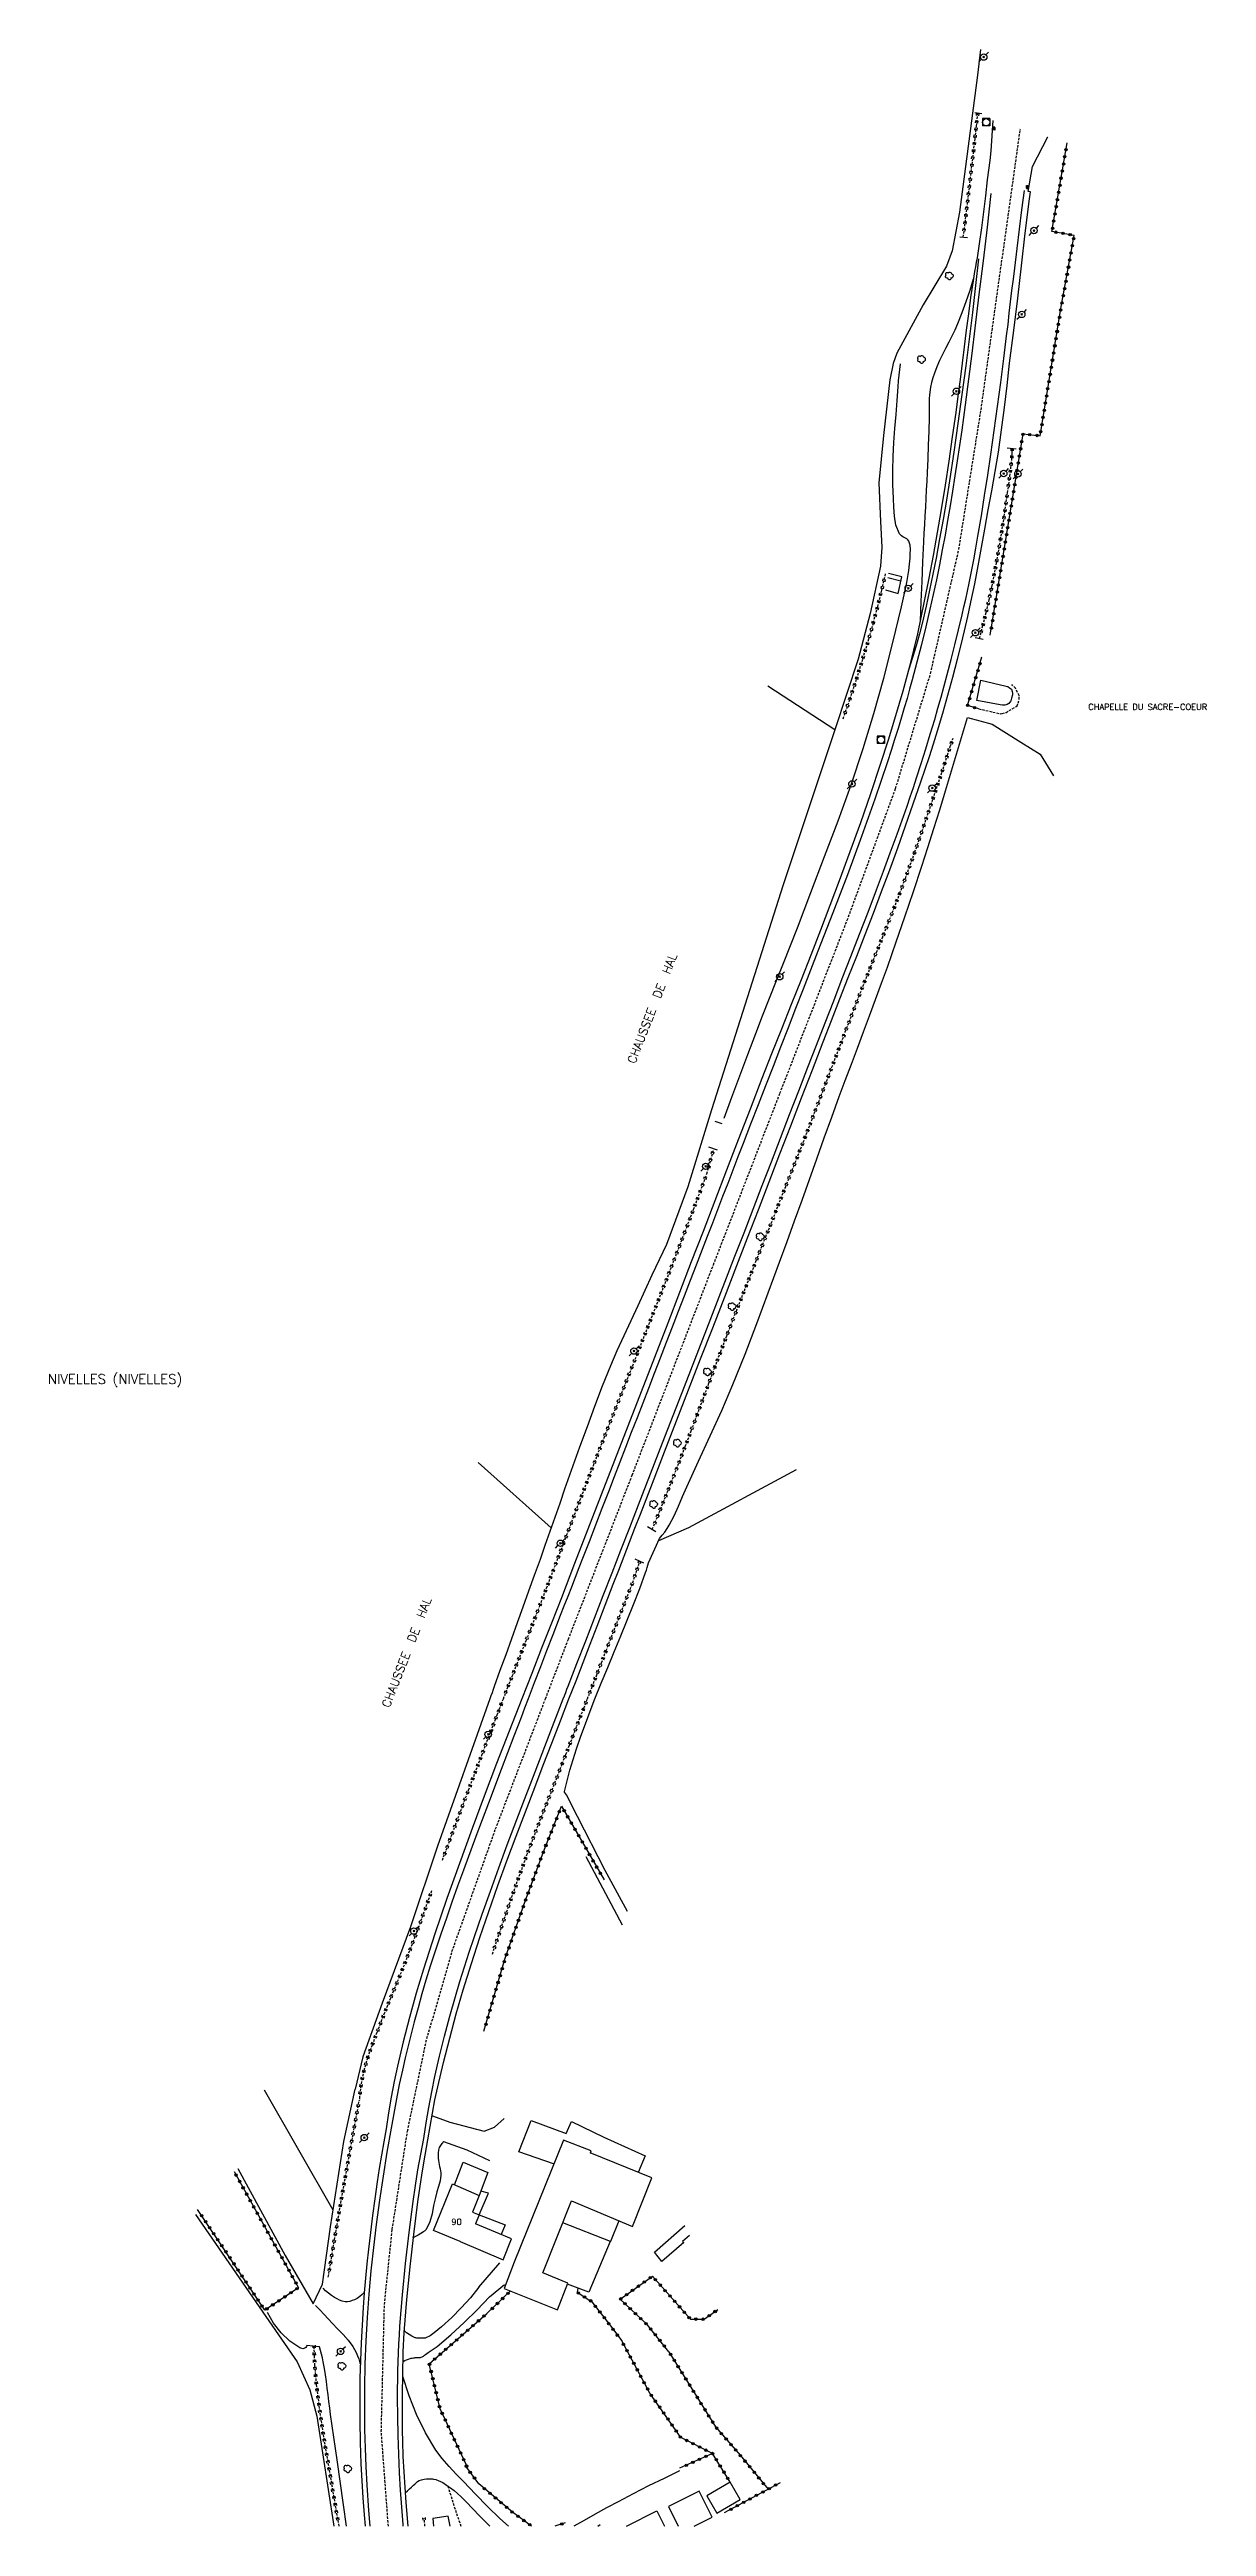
# Model space of a CAD drawing. Header units: millimetres. Extents: x 146000 to 147000, y 145000 to 146000.
# Drawn here: x 146459 to 146698, y 145000 to 145512 of the extents above; entities that cross this region are included whole.
import ezdxf
from ezdxf.enums import TextEntityAlignment as Align

# ---------------------------------------------------------------- set-up
doc = ezdxf.new("R2010")
doc.units = ezdxf.units.MM
doc.linetypes.add('DASHED', pattern=[0.75, 0.5, -0.25])
doc.layers.get('0').update_dxf_attribs({"linetype": 'CONTINUOUS'})
for name, color, linetype in [('W0001', 6, 'DASHED'), ('W0008', 7, 'CONTINUOUS'), ('W0017', 7, 'CONTINUOUS'), ('W0051', 7, 'CONTINUOUS'), ('W0070', 7, 'DASHED'), ('W0071', 7, 'CONTINUOUS'), ('W0101', 7, 'CONTINUOUS'), ('W0104', 1, 'CONTINUOUS'), ('W0112', 1, 'DASHED'), ('W0120', 7, 'CONTINUOUS'), ('W0211', 2, 'CONTINUOUS'), ('W0220', 5, 'DASHED'), ('W0300', 7, 'CONTINUOUS'), ('W0322', 7, 'CONTINUOUS'), ('W0323', 7, 'CONTINUOUS'), ('W0330', 7, 'CONTINUOUS'), ('W0333', 7, 'CONTINUOUS'), ('W0401', 7, 'CONTINUOUS'), ('W0420', 7, 'CONTINUOUS'), ('W0473', 7, 'CONTINUOUS'), ('W0980', 7, 'CONTINUOUS'), ('W0984', 7, 'CONTINUOUS'), ('W0989', 7, 'CONTINUOUS'), ('W0991', 7, 'CONTINUOUS')]:
    doc.layers.add(name, color=color, linetype=linetype)
doc.styles.get("Standard").update_dxf_attribs({"font": 'romans.shx', "width": 0.85})

msp = doc.modelspace()

# ---------------------------------------------------------------- texts
at = {"layer": 'W0980'}
msp.add_text('NIVELLES (NIVELLES)', height=2, dxfattribs=at).set_placement((146472.25, 145236.96), align=Align.MIDDLE)
at = {"layer": 'W0984'}
msp.add_text('CHAPELLE DU SACRE-COEUR  ', height=1.25, dxfattribs=at).set_placement((146686.57, 145376.05), align=Align.MIDDLE_CENTER)
at = {"layer": 'W0989'}
for p in [(146579.73, 145302.14), (146528.96, 145169.02)]:
    msp.add_text('CHAUSSEE  DE  HAL  ', height=1.75, rotation=68.8203, dxfattribs=at).set_placement(p)
at = {"layer": 'W0991'}
msp.add_text('90', height=1.25, dxfattribs=at).set_placement((146542.84, 145062.89), align=Align.MIDDLE_CENTER)

# ---------------------------------------------------------------- blocks, each defined once
blk = doc.blocks.new('T300')
for p, q in [((-0.8, 0.51), (-0.86, 0.34)), ((-0.86, 0.34), (-0.86, 0.17)), ((-0.86, 0.17), (-0.74, 0.06)), ((-0.69, 0.63), (-0.8, 0.51)), ((-0.8, -0.06), (-0.74, 0.06)), ((-0.74, 0.06), (-0.69, 0.11)), ((-0.57, 0.69), (-0.69, 0.63)), ((-0.46, 0.69), (-0.57, 0.69)), ((-0.29, 0.63), (-0.46, 0.69)), ((-0.29, 0.63), (-0.17, 0.74)), ((-0.23, 0.57), (-0.29, 0.63)), ((-0.17, 0.74), (-0.06, 0.8)), ((-0.06, 0.8), (0.06, 0.8)), ((0.06, 0.8), (0.23, 0.74)), ((0.23, 0.74), (0.34, 0.63)), ((0.34, 0.63), (0.4, 0.51)), ((0.46, 0.46), (0.34, 0.46)), ((0.4, 0.51), (0.4, 0.46)), ((0.57, 0.4), (0.46, 0.46)), ((0.57, 0.4), (0.69, 0.29)), ((0.69, 0.29), (0.74, 0.17)), ((0.74, 0.06), (0.69, -0.17)), ((0.74, 0.17), (0.74, 0.06)), ((-0.8, -0.17), (-0.8, -0.06)), ((-0.8, -0.23), (-0.8, -0.17)), ((-0.74, -0.34), (-0.8, -0.23)), ((-0.69, -0.4), (-0.74, -0.34)), ((-0.51, -0.46), (-0.69, -0.4)), ((-0.4, -0.46), (-0.51, -0.46)), ((-0.4, -0.46), (-0.34, -0.46)), ((-0.34, -0.46), (-0.34, -0.4)), ((-0.34, -0.51), (-0.34, -0.46)), ((-0.29, -0.63), (-0.34, -0.51)), ((-0.17, -0.74), (-0.29, -0.63)), ((-0.06, -0.8), (-0.17, -0.74)), ((0.06, -0.8), (-0.06, -0.8)), ((0.17, -0.74), (0.06, -0.8)), ((0.23, -0.69), (0.17, -0.74)), ((0.29, -0.46), (0.23, -0.46)), ((0.29, -0.63), (0.23, -0.69)), ((0.46, -0.4), (0.29, -0.46)), ((0.34, -0.51), (0.29, -0.63)), ((0.34, -0.51), (0.34, -0.46)), ((0.57, -0.34), (0.46, -0.4)), ((0.63, -0.29), (0.57, -0.34)), ((0.69, -0.17), (0.63, -0.29))]:
    blk.add_line(p, q)
blk = doc.blocks.new('T473')
for p, q in [((-0.166667, 0.166667), (0.166667, -0.166667)), ((-0.166667, -0.166667), (0.166667, 0.166667)), ((0.500001, 0.500001), (1.000002, 1.000002)), ((-1.000002, -1.000002), (-0.500001, -0.500001))]:
    blk.add_line(p, q)
blk.add_ellipse((0, 0), major_axis=(0.471405, 0.471405), ratio=1, start_param=5.4977871438, end_param=11.780972451)
blk = doc.blocks.new('T420')
for p, q in [((0.75, 0.75), (-0.75, 0.75)), ((-0.75, 0.75), (-0.75, -0.75)), ((0.75, 0.75), (0.75, -0.75)), ((0.75, -0.75), (-0.75, -0.75))]:
    blk.add_line(p, q)
blk.add_ellipse((0, 0), major_axis=(-0.53, 0.53), ratio=1, start_param=3.926991, end_param=10.210176)
blk = doc.blocks.new('T401')
for p, q in [((-0.3, 0.3), (0, 0.3)), ((-0.3, -0.25), (-0.3, 0.3)), ((-0.3, 0.15), (0, 0.15)), ((-0.3, 0), (0, 0)), ((0, 0.3), (0, -0.25)), ((-0.3, -0.15), (0, -0.15)), ((-0.3, -0.25), (-0.3, -0.3)), ((-0.3, -0.3), (0, -0.3)), ((0, -0.3), (0, -0.25))]:
    blk.add_line(p, q)
blk = doc.blocks.new('t323o')
at = {"color": 0, "linetype": 'Continuous'}
for radius in [0.25, 0.15]:
    blk.add_circle((0, 0), radius, dxfattribs=at)
blk = doc.blocks.new('t322o')
at = {"color": 0, "linetype": 'Continuous'}
for radius in [0.25, 0.15]:
    blk.add_circle((0, 0), radius, dxfattribs=at)
blk = doc.blocks.new('t220o')
at = {"color": 0, "linetype": 'Continuous'}
for p, q in [((-0.25, 0.25), (0.25, 0.25)), ((-0.25, -0.25), (0.25, -0.25))]:
    blk.add_line(p, q, dxfattribs=at)

# ---------------------------------------------------------------- linework, layer by layer
at = {"layer": 'W0001'}
for points in [[(146561.22, 145171), (146565.95, 145183.32), (146579.14, 145217.23), (146595.94, 145260.73), (146609.69, 145296.18), (146623.58, 145331.94), (146633.59, 145359.19), (146640.82, 145382.97), (146646.66, 145408.59), (146651.26, 145437.48), (146659.38, 145495.58)], [(146528.74, 145000), (146527.28, 145019.55), (146527.93, 145045.81), (146529.54, 145061.34), (146532.7, 145081.65), (146536.52, 145100.04), (146541.89, 145118.76), (146550.9, 145144.11), (146561.22, 145171)]]:
    msp.add_lwpolyline(points, dxfattribs=at)
at = {"layer": 'W0008'}
for points in [[(146653.7, 145497.28), (146653.26, 145490.99), (146653.26, 145490.99), (146653.26, 145490.99), (146653.26, 145490.99), (146653.04, 145489), (146652.8, 145487.01), (146652.55, 145485.02), (146652.16, 145481.71), (146651.77, 145478.4), (146651.36, 145475.09), (146650.9, 145471.79), (146650.75, 145470.83), (146650.59, 145469.87), (146650.42, 145468.91), (146650.25, 145467.95), (146650.08, 145466.99), (146649.91, 145466.03), (146649.75, 145465.06), (146649.6, 145464.1), (146649.1, 145460.71), (146648.64, 145457.31), (146648.2, 145453.91), (146647.77, 145450.51), (146647.35, 145447.1), (146646.92, 145443.7), (146646.48, 145440.3), (146646.01, 145436.9), (146645.3, 145431.89), (146644.57, 145426.88), (146643.81, 145421.88), (146643, 145416.88), (146642.19, 145412.13), (146641.35, 145407.38), (146640.47, 145402.64), (146639.53, 145397.91), (146638.83, 145394.52), (146638.09, 145391.14), (146637.31, 145387.76), (146636.47, 145384.4), (146635.08, 145379.3), (146633.6, 145374.23), (146632.04, 145369.18), (146630.43, 145364.15), (146628.41, 145358.11), (146626.32, 145352.09), (146624.16, 145346.1), (146621.96, 145340.13), (146620.02, 145334.99), (146618.05, 145329.87), (146616.06, 145324.75), (146614.04, 145319.65), (146612.01, 145314.55), (146609.98, 145309.44), (146607.97, 145304.34), (146605.97, 145299.22), (146603.52, 145292.91), (146601.08, 145286.59), (146598.65, 145280.28), (146596.21, 145273.96), (146593.78, 145267.64), (146591.35, 145261.32), (146588.92, 145255), (146586.48, 145248.68), (146583.73, 145241.58), (146580.99, 145234.49), (146578.24, 145227.39), (146575.49, 145220.3), (146572.74, 145213.2), (146570, 145206.11), (146567.25, 145199.01), (146564.51, 145191.91), (146562.47, 145186.68), (146560.43, 145181.45), (146558.38, 145176.23), (146556.33, 145171)], [(146566.07, 145171), (146567.53, 145174.76), (146568.99, 145178.53), (146570.44, 145182.29), (146571.9, 145186.05), (146573.01, 145188.95), (146574.13, 145191.84), (146575.24, 145194.73), (146576.36, 145197.62), (146577.47, 145200.51), (146578.59, 145203.4), (146579.71, 145206.3), (146580.83, 145209.19), (146583.31, 145215.61), (146585.8, 145222.03), (146588.3, 145228.45), (146590.79, 145234.87), (146593.29, 145241.29), (146595.78, 145247.71), (146598.27, 145254.13), (146600.76, 145260.55), (146602.99, 145266.33), (146605.23, 145272.11), (146607.46, 145277.89), (146609.69, 145283.67), (146611.92, 145289.46), (146614.15, 145295.24), (146616.38, 145301.02), (146618.61, 145306.8), (146620.33, 145311.24), (146622.07, 145315.68), (146623.81, 145320.11), (146625.55, 145324.55), (146627.28, 145328.99), (146629, 145333.43), (146630.7, 145337.88), (146632.37, 145342.35), (146634.03, 145346.89), (146635.65, 145351.44), (146637.25, 145356), (146638.82, 145360.57), (146639.71, 145363.19), (146640.6, 145365.82), (146641.46, 145368.45), (146642.28, 145371.1), (146643.37, 145374.79), (146644.4, 145378.49), (146645.4, 145382.21), (146646.37, 145385.93), (146647.12, 145388.87), (146647.83, 145391.81), (146648.52, 145394.76), (146649.17, 145397.71), (146649.94, 145401.47), (146650.66, 145405.24), (146651.34, 145409.01), (146652.03, 145412.78), (146652.76, 145416.76), (146653.49, 145420.73), (146654.19, 145424.71), (146654.83, 145428.7), (146655.49, 145433.3), (146656.07, 145437.91), (146656.62, 145442.52), (146657.17, 145447.13), (146658, 145453.83), (146658.83, 145460.53), (146659.64, 145467.24), (146660.38, 145473.96), (146661.24, 145481.1), (146661.49, 145482.54), (146660.97, 145482.6), (146661.91, 145487.75), (146665.05, 145493.9), (146665.05, 145493.9)], [(146556.33, 145171), (146553.71, 145164.31), (146551.12, 145157.62), (146548.57, 145150.91), (146546.08, 145144.18), (146543.44, 145136.95), (146540.85, 145129.72), (146538.35, 145122.44), (146536.01, 145115.12), (146534.52, 145110.15), (146533.13, 145105.15), (146531.82, 145100.13), (146530.62, 145095.08), (146529.93, 145091.87), (146529.31, 145088.64), (146528.75, 145085.4), (146528.26, 145082.15)], [(146536.93, 145079.83), (146537.36, 145082.59), (146537.85, 145085.34), (146538.38, 145088.08), (146538.97, 145090.82), (146540.15, 145095.85), (146541.43, 145100.87), (146542.79, 145105.86), (146544.23, 145110.83), (146545.9, 145116.27), (146547.68, 145121.68), (146549.52, 145127.07), (146551.4, 145132.44), (146553.24, 145137.52), (146555.15, 145142.59), (146557.08, 145147.64), (146559.02, 145152.69), (146560.77, 145157.27), (146562.53, 145161.85), (146564.3, 145166.43), (146566.07, 145171)], [(146528.26, 145082.15), (146527.77, 145079.41), (146527.3, 145076.66), (146526.85, 145073.91), (146526.43, 145071.15), (146525.94, 145067.68), (146525.47, 145064.19), (146525.03, 145060.71), (146524.63, 145057.22), (146524.31, 145054.22), (146524.01, 145051.22), (146523.75, 145048.22), (146523.53, 145045.21), (146523.3, 145041.56), (146523.1, 145037.9), (146522.96, 145034.24), (146522.87, 145030.58), (146522.83, 145026.16), (146522.84, 145021.74), (146522.92, 145017.31), (146523.07, 145012.89), (146523.24, 145009.36), (146523.47, 145005.84), (146523.74, 145002.31), (146523.94, 145000)], [(146532.84, 145000), (146532.42, 145004.85), (146532.18, 145008.02), (146531.98, 145011.19), (146531.82, 145014.37), (146531.72, 145017.55), (146531.68, 145019.69), (146531.65, 145021.83), (146531.65, 145023.96), (146531.66, 145026.1), (146531.68, 145028.24), (146531.72, 145030.38), (146531.76, 145032.51), (146531.8, 145034.65), (146531.83, 145036), (146531.88, 145037.34), (146531.93, 145038.69), (146532.01, 145040.04), (146532.56, 145046.81), (146533.22, 145053.56), (146533.98, 145060.31), (146534.83, 145067.04), (146535.29, 145070.25), (146535.79, 145073.45), (146536.33, 145076.65), (146536.93, 145079.83)]]:
    msp.add_lwpolyline(points, dxfattribs=at)
at = {"layer": 'W0017'}
for points in [[(146537.85, 145084.78), (146541.47, 145083.51), (146548.54, 145081.63), (146550.69, 145082.46), (146552.68, 145084.23)], [(146540.16, 145079.5), (146544.95, 145077.76), (146549.67, 145075.58)], [(146547.47, 145049.39), (146551.78, 145054.41)], [(146547.47, 145049.39), (146545.7, 145047.2), (146543.81, 145045.11), (146541.83, 145043.11), (146539.74, 145041.21), (146539, 145040.56), (146538.22, 145039.93), (146537.39, 145039.36), (146536.48, 145038.92), (146536.32, 145038.88), (146536.15, 145038.86), (146535.99, 145038.85), (146535.82, 145038.85), (146535.56, 145038.83), (146535.29, 145038.83), (146535.02, 145038.84), (146534.76, 145038.86), (146534.6, 145038.87), (146534.45, 145038.9), (146534.3, 145038.93), (146534.15, 145038.98), (146533.57, 145039.26), (146533.03, 145039.59), (146532.51, 145039.97), (146532.04, 145040.4)], [(146549.63, 145047.42), (146552.75, 145049.96)], [(146531.79, 145034.05), (146532.15, 145034.21), (146532.51, 145034.36), (146532.88, 145034.5), (146533.25, 145034.61), (146533.47, 145034.68), (146533.69, 145034.73), (146533.92, 145034.77), (146534.14, 145034.8), (146534.31, 145034.82), (146534.47, 145034.83), (146534.63, 145034.84), (146534.8, 145034.85), (146534.88, 145034.85), (146534.97, 145034.85), (146535.06, 145034.85), (146535.15, 145034.85), (146535.24, 145034.85), (146535.32, 145034.85), (146535.41, 145034.86), (146535.5, 145034.89), (146535.75, 145035), (146535.97, 145035.15), (146536.18, 145035.32), (146536.39, 145035.48), (146537, 145035.89), (146537.61, 145036.29), (146538.22, 145036.71), (146538.8, 145037.15), (146541.65, 145039.56), (146544.41, 145042.08), (146547.07, 145044.7), (146549.63, 145047.42)], [(146553.58, 145000), (146551.78, 145001.56), (146549.21, 145004.05), (146546.74, 145006.62), (146544.29, 145009.21), (146542.79, 145010.76), (146541.29, 145012.32), (146539.85, 145013.96), (146538.58, 145015.71), (146536.45, 145019.31), (146534.59, 145023.05), (146533.01, 145026.92), (146531.73, 145030.9)], [(146532.25, 145006.94), (146532.68, 145007.32), (146533.1, 145007.7), (146533.53, 145008.08), (146533.96, 145008.45), (146534.22, 145008.7), (146534.48, 145008.97), (146534.76, 145009.21), (146535.08, 145009.41), (146535.58, 145009.59), (146536.11, 145009.69), (146536.64, 145009.74), (146537.17, 145009.77), (146537.39, 145009.78), (146537.61, 145009.78), (146537.84, 145009.76), (146538.06, 145009.73), (146538.56, 145009.6), (146539.04, 145009.42), (146539.51, 145009.21), (146539.97, 145008.98), (146540.79, 145008.48), (146541.56, 145007.92), (146542.31, 145007.33), (146543.04, 145006.71), (146543.78, 145006.05), (146544.49, 145005.35), (146545.19, 145004.64), (146545.87, 145003.92), (146546.55, 145003.19), (146547.23, 145002.47), (146547.93, 145001.76), (146548.64, 145001.06), (146549.7, 145000)], [(146588.92, 145011.42), (146585.72, 145009.87), (146582.53, 145008.29), (146579.37, 145006.68), (146576.21, 145005.04), (146573.86, 145003.78), (146571.52, 145002.5), (146569.19, 145001.19), (146567.1, 145000)], [(146572.01, 145000), (146572.54, 145000.35)]]:
    msp.add_lwpolyline(points, dxfattribs=at)
at = {"layer": 'W0051'}
for points in [[(146653.3, 145482.18), (146652.49, 145475.22), (146651.66, 145468.26), (146650.82, 145461.3), (146649.97, 145454.35), (146649.32, 145449.07), (146648.66, 145443.79), (146647.98, 145438.52), (146647.27, 145433.24), (146646.81, 145430.09), (146646.34, 145426.94), (146645.85, 145423.79), (146645.34, 145420.64), (146644.85, 145417.6), (146644.34, 145414.57), (146643.81, 145411.53), (146643.25, 145408.5), (146642.66, 145405.42), (146642.03, 145402.35), (146641.38, 145399.29), (146640.69, 145396.23), (146639.82, 145392.58), (146638.92, 145388.94), (146637.98, 145385.31), (146637.02, 145381.68), (146636.49, 145379.73), (146635.95, 145377.79), (146635.39, 145375.84), (146634.82, 145373.9), (146634.12, 145371.6), (146633.39, 145369.3), (146632.65, 145367.01), (146631.89, 145364.72), (146630.6, 145360.85), (146629.29, 145356.98), (146627.95, 145353.12), (146626.57, 145349.28), (146623.63, 145341.35), (146620.59, 145333.46), (146617.52, 145325.58), (146614.46, 145317.7), (146612.92, 145313.71), (146611.37, 145309.72), (146609.82, 145305.73), (146608.27, 145301.74), (146606.72, 145297.75), (146605.17, 145293.76), (146603.62, 145289.77), (146602.07, 145285.77), (146601.01, 145283.04), (146599.95, 145280.3), (146598.89, 145277.56), (146597.83, 145274.82), (146596.78, 145272.08), (146595.72, 145269.34), (146594.66, 145266.6), (146593.6, 145263.86), (146592.36, 145260.66), (146591.12, 145257.46), (146589.88, 145254.26), (146588.64, 145251.06), (146587.4, 145247.85), (146586.16, 145244.65), (146584.92, 145241.45), (146583.68, 145238.25), (146582.5, 145235.19), (146581.32, 145232.14), (146580.14, 145229.09), (146578.96, 145226.03), (146577.78, 145222.98), (146576.6, 145219.93), (146575.42, 145216.87), (146574.24, 145213.82), (146572.9, 145210.37), (146571.56, 145206.93), (146570.22, 145203.48), (146568.88, 145200.03), (146568.11, 145198.06), (146567.34, 145196.09), (146566.58, 145194.12), (146565.81, 145192.15), (146565.04, 145190.18), (146564.27, 145188.21), (146563.51, 145186.24), (146562.74, 145184.27), (146561.46, 145180.95), (146560.19, 145177.63), (146558.91, 145174.32), (146557.64, 145171)], [(146564.89, 145171), (146565.15, 145171.66), (146565.4, 145172.31), (146565.65, 145172.97), (146565.91, 145173.63), (146567.72, 145178.31), (146569.53, 145183), (146571.35, 145187.68), (146573.17, 145192.37), (146575, 145197.05), (146576.82, 145201.73), (146578.64, 145206.42), (146580.46, 145211.1), (146585.44, 145223.95), (146590.42, 145236.79), (146595.4, 145249.64), (146600.38, 145262.48), (146602.26, 145267.36), (146604.15, 145272.25), (146606.03, 145277.13), (146607.92, 145282.01), (146609.8, 145286.9), (146611.68, 145291.78), (146613.57, 145296.66), (146615.45, 145301.55), (146617.23, 145306.13), (146619.01, 145310.72), (146620.8, 145315.3), (146622.58, 145319.88), (146624.36, 145324.47), (146626.14, 145329.05), (146627.9, 145333.65), (146629.64, 145338.24), (146631.08, 145342.08), (146632.5, 145345.91), (146633.9, 145349.75), (146635.28, 145353.61), (146635.95, 145355.54), (146636.61, 145357.48), (146637.26, 145359.42), (146637.9, 145361.37), (146638.87, 145364.38), (146639.82, 145367.4), (146640.76, 145370.42), (146641.67, 145373.46), (146642.34, 145375.77), (146643, 145378.09), (146643.64, 145380.42), (146644.26, 145382.75), (146645.06, 145385.83), (146645.84, 145388.91), (146646.6, 145392), (146647.34, 145395.1), (146647.72, 145396.73), (146648.08, 145398.35), (146648.44, 145399.98), (146648.78, 145401.62), (146649.27, 145404.04), (146649.73, 145406.46), (146650.18, 145408.89), (146650.61, 145411.33), (146651.32, 145415.54), (146652, 145419.76), (146652.64, 145423.98), (146653.27, 145428.21), (146653.98, 145433.17), (146654.66, 145438.14), (146655.32, 145443.12), (146655.97, 145448.09), (146656.26, 145450.43), (146656.55, 145452.76), (146656.83, 145455.1), (146657.1, 145457.43), (146657.37, 145459.77), (146657.65, 145462.1), (146657.93, 145464.44), (146658.21, 145466.77), (146658.71, 145470.78), (146659.21, 145474.78), (146659.71, 145478.78), (146660.22, 145482.78)], [(146650.74, 145468.67), (146650.12, 145463.13), (146649.47, 145457.6), (146648.79, 145452.06), (146648.08, 145446.53), (146647.29, 145440.6), (146646.47, 145434.66), (146645.62, 145428.73), (146644.72, 145422.81), (146644.08, 145418.8), (146643.41, 145414.79), (146642.7, 145410.8), (146641.95, 145406.8), (146641.31, 145403.49), (146640.63, 145400.18), (146639.92, 145396.88), (146639.13, 145393.59), (146638.5, 145391.13), (146637.81, 145388.69), (146637.09, 145386.25), (146636.32, 145383.83)], [(146557.64, 145171), (146556.91, 145169.08), (146556.18, 145167.16), (146555.44, 145165.24), (146554.71, 145163.31), (146552.07, 145156.39), (146549.43, 145149.47), (146546.81, 145142.54), (146544.25, 145135.6), (146543.06, 145132.29), (146541.89, 145128.98), (146540.74, 145125.66), (146539.59, 145122.33), (146539.02, 145120.69), (146538.46, 145119.04), (146537.9, 145117.38), (146537.37, 145115.72), (146536.5, 145112.87), (146535.67, 145110.01), (146534.87, 145107.15), (146534.09, 145104.27), (146533.44, 145101.78), (146532.8, 145099.29), (146532.2, 145096.78), (146531.63, 145094.27), (146531, 145091.28), (146530.41, 145088.29), (146529.85, 145085.29), (146529.34, 145082.28)], [(146536.06, 145080.11), (146536.55, 145083.34), (146537.09, 145086.56), (146537.7, 145089.77), (146538.37, 145092.97), (146539.32, 145097.13), (146540.36, 145101.26), (146541.46, 145105.38), (146542.62, 145109.49), (146543.52, 145112.55), (146544.48, 145115.6), (146545.46, 145118.63), (146546.48, 145121.66), (146548.13, 145126.48), (146549.83, 145131.27), (146551.57, 145136.06), (146553.33, 145140.83), (146556.17, 145148.39), (146559.06, 145155.94), (146561.98, 145163.47), (146564.89, 145171)], [(146529.34, 145082.28), (146528.45, 145077.32), (146527.64, 145072.34), (146526.9, 145067.36), (146526.23, 145062.37), (146525.65, 145057.56), (146525.13, 145052.75), (146524.68, 145047.93), (146524.33, 145043.11), (146524.07, 145038.29), (146523.9, 145033.46), (146523.81, 145028.64), (146523.79, 145023.81), (146523.83, 145019.97), (146523.92, 145016.13), (146524.08, 145012.29), (146524.29, 145008.46), (146524.64, 145003.25), (146524.92, 145000)], [(146531.82, 145000), (146531.79, 145000.33), (146531.5, 145003.89), (146531.25, 145007.44), (146531.05, 145011), (146530.88, 145014.88), (146530.75, 145018.75), (146530.67, 145022.63), (146530.65, 145026.5), (146530.66, 145028.36), (146530.69, 145030.22), (146530.72, 145032.08), (146530.78, 145033.93), (146530.84, 145035.79), (146530.92, 145037.65), (146531.02, 145039.5), (146531.14, 145041.36), (146531.65, 145047.82), (146532.28, 145054.27), (146533.02, 145060.7), (146533.86, 145067.13), (146534.33, 145070.39), (146534.85, 145073.64), (146535.43, 145076.88), (146536.06, 145080.11)]]:
    msp.add_lwpolyline(points, dxfattribs=at)
at = {"layer": 'W0070'}
msp.add_lwpolyline([(146541.04, 145008.29), (146541.91, 145005.43), (146542.83, 145002.58), (146543.72, 145000)], dxfattribs=at)
at = {"layer": 'W0071'}
for points in [[(146523.77, 145048.31), (146523.32, 145047.85), (146522.83, 145047.44), (146522.29, 145047.08), (146521.72, 145046.78), (146521.27, 145046.6), (146520.8, 145046.45), (146520.31, 145046.36), (146519.81, 145046.36), (146519.21, 145046.48), (146518.65, 145046.7), (146518.13, 145046.98), (146517.62, 145047.28), (146516.98, 145047.69), (146516.37, 145048.15), (146515.78, 145048.66), (146515.24, 145049.2)], [(146513.7, 145045.57), (146514.58, 145044.67), (146515.45, 145043.75), (146516.31, 145042.83), (146517.17, 145041.91), (146518.26, 145040.75), (146519.37, 145039.61), (146520.44, 145038.41), (146521.39, 145037.13), (146521.76, 145036.51), (146522.07, 145035.88), (146522.35, 145035.22), (146522.61, 145034.57), (146522.71, 145034.31), (146522.79, 145034.05), (146522.87, 145033.78), (146522.94, 145033.52)]]:
    msp.add_lwpolyline(points, dxfattribs=at)
at = {"layer": 'W0101'}
for points in [[(146538.05, 145061.09), (146542.01, 145070.72), (146547.53, 145068.36), (146546.15, 145064.86), (146547.48, 145064.32), (146546.73, 145062.48)], [(146543.6, 145058.83), (146538.05, 145061.09)], [(146543.6, 145058.83), (146543.6, 145058.82), (146552.49, 145055.07), (146554.22, 145059.35), (146546.73, 145062.48)], [(146546.73, 145062.48), (146546.73, 145062.48)], [(146577.94, 145000), (146584.23, 145003.16), (146585.81, 145000)]]:
    msp.add_lwpolyline(points, dxfattribs=at)
at = {"layer": 'W0104'}
for points in [[(146650.38, 145377.35), (146651.18, 145381.56), (146656.44, 145380.37), (146656.77, 145380.24), (146657.16, 145380.02), (146657.54, 145379.7), (146657.69, 145379.26), (146657.74, 145378.88), (146657.74, 145378.52), (146657.58, 145377.89), (146657.42, 145377.31), (146656.99, 145376.77), (146656.64, 145376.55), (146656.2, 145376.41), (146655.7, 145376.41), (146655.19, 145376.47)], [(146554.76, 145054.58), (146552.68, 145049.13), (146563.67, 145044.71), (146565.86, 145050.2), (146560.68, 145052.33), (146560.69, 145052.33), (146566.6, 145067.24), (146566.59, 145067.25), (146579.22, 145061.93), (146583.22, 145071.97), (146570.45, 145077.15), (146570.51, 145077.14), (146570.66, 145077.56), (146564.93, 145079.81)], [(146596.64, 145002.68), (146601.46, 145005.49), (146599.38, 145009.07), (146594.56, 145006.26)]]:
    msp.add_lwpolyline(points, close=True, dxfattribs=at)
for points in [[(146562.93, 145074.86), (146562.9, 145074.87), (146555.69, 145077.38), (146558.27, 145083.85), (146565.52, 145081.14), (146566.58, 145083.66), (146573.26, 145080.43), (146581.85, 145076.51), (146580.39, 145073.12)], [(146542.4, 145070.55), (146542.4, 145070.55), (146544.23, 145075.24), (146549.31, 145073.09), (146547.53, 145068.36)], [(146547.48, 145064.31), (146549.44, 145068.84), (146547.87, 145069.26), (146547.87, 145069.26)], [(146547.48, 145064.32), (146547.48, 145064.31), (146552.89, 145062.26), (146552.03, 145060.27), (146552.03, 145060.27)], [(146576.37, 145063.13), (146574.64, 145058.84), (146564.79, 145062.67), (146564.79, 145062.66)], [(146574.64, 145058.84), (146574.62, 145058.84), (146570.18, 145048.33), (146565.79, 145050.03), (146565.79, 145050.03)], [(146583.74, 145056.61), (146590, 145062.13)], [(146589.8, 145058.59), (146585.3, 145054.67), (146583.74, 145056.61)], [(146591.02, 145060.05), (146589.52, 145058.82), (146589.8, 145058.59)], [(146591.92, 145000), (146595.66, 145001.84), (146593.02, 145007.19), (146586.64, 145004.04)], [(146586.64, 145004.04), (146588.63, 145000)]]:
    msp.add_lwpolyline(points, dxfattribs=at)
at = {"layer": 'W0112'}
msp.add_lwpolyline([(146650.78, 145375.65), (146655.27, 145374.64), (146655.6, 145374.67), (146656.42, 145374.9), (146658.69, 145376.24), (146658.95, 145376.84), (146659.13, 145377.55), (146659.15, 145378.38), (146658.36, 145379.9), (146657.6, 145380.67)], dxfattribs=at)
at = {"layer": 'W0120'}
for points in [[(146651.45, 145498.65), (146649.97, 145498.87)], [(146646.9, 145473.23), (146648.47, 145473.07)], [(146656.64, 145429.62), (146658.49, 145429.37)], [(146631.51, 145400.28), (146634.12, 145399.48), (146634.87, 145402.95), (146632.12, 145403.62)], [(146631.96, 145402.8), (146634.69, 145402.09)], [(146650.02, 145390.41), (146651.66, 145390.03)], [(146596.21, 145290.43), (146597.68, 145289.95)], [(146596.76, 145284.44), (146595.01, 145285.05)], [(146582.31, 145206.63), (146584.05, 145205.61)], [(146579.71, 145199.96), (146581.48, 145199.11)], [(146514.52, 145037.05), (146511.88, 145037.32)]]:
    msp.add_lwpolyline(points, dxfattribs=at)
at = {"layer": 'W0211'}
for points in [[(146598.13, 145291.02), (146599.74, 145295.41), (146601.38, 145299.79), (146603.03, 145304.17), (146604.69, 145308.54), (146606.1, 145312.19), (146607.53, 145315.84), (146608.97, 145319.48), (146610.41, 145323.11), (146611.85, 145326.75), (146613.28, 145330.4), (146614.7, 145334.05), (146616.09, 145337.71), (146618.89, 145345.1), (146621.69, 145352.5), (146624.38, 145359.94), (146626.88, 145367.44), (146629.09, 145374.7), (146631.14, 145382), (146633.04, 145389.35), (146634.78, 145396.73), (146635.06, 145397.98), (146635.35, 145399.23), (146635.62, 145400.48), (146635.88, 145401.74), (146636.12, 145403), (146636.32, 145404.27), (146636.47, 145405.55), (146636.57, 145406.83), (146636.62, 145407.68), (146636.67, 145408.56), (146636.6, 145409.45), (146636.3, 145410.31), (146636.12, 145410.57), (146635.88, 145410.78), (146635.62, 145410.95), (146635.35, 145411.1), (146635.09, 145411.24), (146634.83, 145411.41), (146634.58, 145411.61), (146634.39, 145411.86), (146633.67, 145413.61), (146633.35, 145415.47), (146633.25, 145417.31), (146633.18, 145419.11), (146633.05, 145422.01), (146633.04, 145424.91), (146633.11, 145427.81), (146633.26, 145430.7), (146633.45, 145433.59), (146633.68, 145436.47), (146633.91, 145439.36), (146634.12, 145442.24), (146634.22, 145443.43), (146634.34, 145444.61), (146634.47, 145445.8), (146634.63, 145446.98)], [(146584.8, 145204.17), (146585.34, 145204.81), (146585.86, 145205.49), (146586.34, 145206.19), (146586.78, 145206.91), (146587.8, 145208.85), (146588.7, 145210.85), (146589.54, 145212.86), (146590.42, 145214.86), (146592.84, 145220.12), (146595.28, 145225.37), (146597.67, 145230.64), (146599.97, 145235.95), (146602.5, 145242.23), (146604.91, 145248.56), (146607.25, 145254.9), (146609.6, 145261.25), (146611.17, 145265.52), (146612.72, 145269.8), (146614.26, 145274.08), (146615.8, 145278.37), (146617.33, 145282.65), (146618.86, 145286.94), (146620.4, 145291.22), (146621.96, 145295.49), (146623.2, 145298.84), (146624.45, 145302.19), (146625.7, 145305.53), (146626.96, 145308.87), (146628.22, 145312.21), (146629.46, 145315.56), (146630.69, 145318.91), (146631.9, 145322.27), (146633.74, 145327.47), (146635.53, 145332.69), (146637.3, 145337.91), (146639.03, 145343.15), (146640.28, 145347.02), (146641.51, 145350.9), (146642.71, 145354.79), (146643.89, 145358.69)], [(146586.2, 145264.95), (146584.71, 145261.78), (146583.23, 145258.59), (146581.76, 145255.41), (146580.29, 145252.22), (146578.85, 145249.14), (146577.41, 145246.06), (146576, 145242.97), (146574.65, 145239.84), (146572.97, 145235.67), (146571.37, 145231.46), (146569.82, 145227.23), (146568.28, 145223), (146567.23, 145220.11), (146566.2, 145217.22), (146565.18, 145214.32), (146564.16, 145211.41), (146563.15, 145208.51), (146562.13, 145205.61), (146561.11, 145202.71), (146560.09, 145199.81), (146558.91, 145196.53), (146557.73, 145193.25), (146556.55, 145189.97), (146555.36, 145186.69), (146554.17, 145183.41), (146552.99, 145180.13), (146551.81, 145176.85), (146550.63, 145173.56), (146550.4, 145172.92), (146550.17, 145172.28), (146549.94, 145171.64), (146549.71, 145171)], [(146571.43, 145171), (146572.75, 145174.26), (146574.09, 145177.51), (146575.44, 145180.75), (146576.79, 145184), (146578.13, 145187.25), (146579.43, 145190.51), (146580.69, 145193.8), (146581.89, 145197.1), (146582.07, 145197.61), (146582.24, 145198.12), (146582.39, 145198.63), (146582.54, 145199.15)], [(146549.71, 145171), (146538.88, 145140.52)], [(146565.16, 145151.85), (146565.69, 145154.07), (146566.28, 145156.28), (146566.92, 145158.47), (146567.62, 145160.65), (146568.52, 145163.26), (146569.46, 145165.85), (146570.43, 145168.43), (146571.43, 145171)], [(146511.88, 145037.32), (146511.8, 145037.11), (146511.67, 145036.92), (146511.5, 145036.78), (146511.29, 145036.68), (146511.07, 145036.65), (146510.85, 145036.68), (146510.65, 145036.76), (146510.47, 145036.85), (146508.39, 145038.25), (146506.55, 145039.96), (146505, 145041.93), (146503.77, 145044.12)], [(146520.11, 145000), (146519.47, 145004.4), (146518.13, 145013.72), (146516.81, 145023.05), (146516.62, 145024.41), (146516.45, 145025.78), (146516.28, 145027.15), (146516.11, 145028.52), (146515.93, 145029.89), (146515.74, 145031.25), (146515.53, 145032.61), (146515.28, 145033.97), (146515.12, 145034.75), (146514.94, 145035.52), (146514.74, 145036.29), (146514.52, 145037.05)]]:
    msp.add_lwpolyline(points, dxfattribs=at)
at = {"layer": 'W0220'}
for points in [[(146647.59, 145473.16), (146648.06, 145476.9), (146648.52, 145480.64), (146648.96, 145484.39), (146649.4, 145488.13), (146649.71, 145490.79), (146650.01, 145493.46), (146650.3, 145496.12), (146650.59, 145498.78)], [(146656.72, 145420.31), (146656.99, 145422.03), (146657.23, 145423.76), (146657.44, 145425.49), (146657.61, 145427.23), (146657.65, 145427.79), (146657.69, 145428.35), (146657.71, 145428.91), (146657.72, 145429.48)], [(146650.93, 145390.2), (146651.65, 145392.88), (146652.32, 145395.57), (146652.95, 145398.27), (146653.52, 145400.98), (146654.45, 145405.79), (146655.29, 145410.61), (146656.05, 145415.45), (146656.72, 145420.31)], [(146631.46, 145403.55), (146630.67, 145400.15), (146629.82, 145396.76), (146628.93, 145393.38), (146627.98, 145390.02), (146626.74, 145385.85), (146625.44, 145381.69), (146624.07, 145377.56), (146622.65, 145373.45)], [(146583.3, 145206.05), (146584.72, 145209.51), (146586.12, 145212.97), (146587.5, 145216.44), (146588.86, 145219.91), (146590.11, 145223.17), (146591.35, 145226.43), (146592.57, 145229.7), (146593.78, 145232.97), (146595, 145236.24), (146596.22, 145239.51), (146597.45, 145242.78), (146598.69, 145246.04), (146600.68, 145251.17), (146602.69, 145256.29), (146604.72, 145261.4), (146606.75, 145266.51), (146608.79, 145271.62), (146610.82, 145276.73), (146612.84, 145281.85), (146614.84, 145286.97), (146616.25, 145290.62), (146617.65, 145294.26), (146619.04, 145297.91), (146620.42, 145301.56), (146621.81, 145305.22), (146623.2, 145308.87), (146624.6, 145312.51), (146626, 145316.16), (146627.2, 145319.21), (146628.41, 145322.26), (146629.63, 145325.3), (146630.86, 145328.34), (146632.07, 145331.38), (146633.28, 145334.43), (146634.46, 145337.49), (146635.61, 145340.56), (146637.57, 145346.03), (146639.47, 145351.52), (146641.32, 145357.03), (146643.16, 145362.54), (146643.75, 145364.31), (146644.33, 145366.07), (146644.9, 145367.84), (146645.46, 145369.61)], [(146594.59, 145279.55), (146596.01, 145284.7)], [(146552.51, 145171), (146553.45, 145173.41), (146554.39, 145175.81), (146555.34, 145178.22), (146556.28, 145180.62), (146557.23, 145183.03), (146558.17, 145185.43), (146559.11, 145187.84), (146560.04, 145190.25), (146561.44, 145193.87), (146562.82, 145197.49), (146564.2, 145201.12), (146565.58, 145204.75), (146566.95, 145208.37), (146568.33, 145212), (146569.72, 145215.62), (146571.12, 145219.24), (146573.33, 145224.94), (146575.57, 145230.63), (146577.82, 145236.32), (146580.07, 145242), (146582.32, 145247.69), (146584.56, 145253.38), (146586.79, 145259.07), (146589, 145264.77), (146590.41, 145268.46), (146591.82, 145272.15), (146593.21, 145275.85), (146594.59, 145279.55)], [(146579.25, 145195.02), (146580.74, 145199.47)], [(146569.88, 145171), (146570.85, 145173.49), (146571.82, 145175.99), (146572.79, 145178.48), (146573.76, 145180.97), (146575.13, 145184.49), (146576.5, 145188), (146577.87, 145191.51), (146579.25, 145195.02)], [(146539.91, 145137.64), (146542.6, 145144.9), (146545.32, 145152.15), (146548.06, 145159.39), (146550.82, 145166.63), (146551.24, 145167.72), (146551.66, 145168.81), (146552.08, 145169.91), (146552.51, 145171)], [(146550.24, 145118.24), (146551.96, 145123.38), (146553.72, 145128.51), (146555.53, 145133.63), (146557.39, 145138.73), (146558.99, 145142.99), (146560.64, 145147.23), (146562.3, 145151.47), (146563.96, 145155.7), (146564.7, 145157.62), (146565.44, 145159.53), (146566.18, 145161.44), (146566.92, 145163.35), (146567.66, 145165.26), (146568.4, 145167.18), (146569.14, 145169.09), (146569.88, 145171)], [(146537.67, 145131.29), (146536.35, 145127.62), (146535.01, 145123.96), (146533.64, 145120.31), (146532.25, 145116.67), (146531.65, 145115.15), (146531.04, 145113.64), (146530.42, 145112.13), (146529.79, 145110.63), (146529.16, 145109.12), (146528.55, 145107.61), (146527.94, 145106.1), (146527.35, 145104.58), (146526.36, 145102), (146525.36, 145099.42), (146524.43, 145096.81), (146523.67, 145094.14), (146523.33, 145092.64), (146523.06, 145091.12), (146522.86, 145089.59), (146522.74, 145088.05)], [(146516.33, 145051.49), (146516.96, 145055.33), (146517.61, 145059.17), (146518.27, 145063), (146518.93, 145066.84), (146519.86, 145072.14), (146520.81, 145077.45), (146521.77, 145082.75), (146522.74, 145088.05)], [(146513.35, 145037.17), (146513.4, 145035.2), (146513.5, 145033.23), (146513.65, 145031.26), (146513.83, 145029.29), (146514.58, 145023.35), (146515.5, 145017.44), (146516.51, 145011.54), (146517.51, 145005.64), (146518.48, 145000)], [(146536.3, 145000), (146536.16, 145001.56)]]:
    msp.add_lwpolyline(points, dxfattribs=at)
at = {"layer": 'W0300'}
msp.add_lwpolyline([(146577.12, 145124.22), (146569.62, 145138.34)], dxfattribs=at)
at = {"layer": 'W0322'}
for points in [[(146548.48, 145102.29), (146552.83, 145117.16), (146557.02, 145129.15), (146560.99, 145139.91), (146564.54, 145148.84)], [(146547.45, 145008.73), (146544.93, 145012.09), (146544.86, 145012.57), (146539.42, 145024.23), (146537.2, 145033.57)]]:
    msp.add_lwpolyline(points, dxfattribs=at)
at = {"layer": 'W0323'}
for points in [[(146653.16, 145390.91), (146659.93, 145432.47), (146663.46, 145432.09), (146667.77, 145458.39), (146670.52, 145473.5), (146665.92, 145474.33), (146669.06, 145492.67)], [(146650.78, 145375.65), (146648.46, 145376.36), (146651.45, 145386.4)], [(146564.54, 145148.84), (146573.32, 145133.61)], [(146496.86, 145073.28), (146510.18, 145049.28), (146503.2, 145044.64), (146489.31, 145065.43)], [(146549.12, 145043.95), (146554, 145048.6)], [(146567.92, 145049.2), (146567.8, 145048.33), (146570.83, 145046.38), (146574.45, 145041.64), (146576.97, 145038.27)], [(146586.74, 145036.05), (146582.22, 145041.68), (146576.64, 145046.88), (146583.32, 145051.64), (146591.18, 145042.79), (146594.02, 145042.77), (146596.84, 145044.75)], [(146537.2, 145033.57), (146549.12, 145043.95)], [(146595.75, 145015.02), (146589.2, 145018.29), (146582.78, 145027.49), (146576.97, 145038.27)], [(146586.74, 145036.05), (146596.35, 145020.55), (146601.46, 145014.64), (146607.23, 145007.62)], [(146599.38, 145009.07), (146595.75, 145015.02), (146588.95, 145011.94)], [(146558.34, 145000), (146554.39, 145002.86), (146547.45, 145008.73)], [(146598.23, 145002.78), (146609.81, 145009.02)], [(146565.3, 145000.67), (146563.16, 145000)]]:
    msp.add_lwpolyline(points, dxfattribs=at)
at = {"layer": 'W0330'}
for points in [[(146651.17, 145511.94), (146650.54, 145506.66), (146646.77, 145478.31), (146645.31, 145470.34), (146644.14, 145467.18), (146639.29, 145459.19), (146633.87, 145449.2), (146633.12, 145447.05), (146632.39, 145443.64), (146631.08, 145432.16), (146630.14, 145422.4), (146630.5, 145414.38), (146630.73, 145409.1), (146630.47, 145405.12), (146628.34, 145395.39), (146625.86, 145385.94), (146621.01, 145371.33), (146610.33, 145339.25), (146595.51, 145292.74), (146590.66, 145276.81), (146586.2, 145264.95)], [(146621.01, 145371.33), (146607.16, 145380.31)], [(146643.89, 145358.69), (146648.44, 145373.89), (146653.52, 145372.51), (146659.48, 145368.77), (146663.46, 145366.26), (146666.24, 145361.77)], [(146562.41, 145206.34), (146547.28, 145219.85)], [(146613.03, 145218.34), (146590.78, 145206.36), (146584.58, 145203.68)], [(146582.54, 145199.15), (146584.8, 145204.17)], [(146578.19, 145127.03), (146573.54, 145135.51), (146567.86, 145146.69), (146565.56, 145151.13), (146565.17, 145151.71), (146565.16, 145151.85)], [(146538.88, 145140.52), (146533.29, 145123.88), (146527.44, 145108.09), (146523.44, 145097.01), (146521.91, 145090.35)], [(146497.64, 145073.94), (146507.42, 145055.92), (146513.21, 145045.97), (146515.1, 145049.98), (146516.79, 145061.87), (146519.57, 145079.52), (146521.91, 145090.35)], [(146517.33, 145065.31), (146503.12, 145090.12)], [(146488.84, 145064.44), (146503.44, 145043.3), (146509.92, 145033.94), (146512.54, 145028.19), (146513.98, 145022.75), (146517.45, 145000)], [(146541.49, 145000), (146541.1, 145002.04), (146537.91, 145001.54), (146538.08, 145000)]]:
    msp.add_lwpolyline(points, dxfattribs=at)
at = {"layer": 'W0333'}
for points in [[(146649.65, 145464.48), (146648.92, 145462.14), (146648.13, 145459.81), (146647.28, 145457.51), (146646.37, 145455.22), (146645.81, 145453.94), (146645.21, 145452.67), (146644.57, 145451.42), (146643.93, 145450.17), (146643.29, 145448.92), (146642.68, 145447.66), (146642.11, 145446.37), (146641.61, 145445.05), (146641.3, 145444.09), (146641.04, 145443.12), (146640.83, 145442.14), (146640.67, 145441.14), (146640.6, 145440.49), (146640.56, 145439.82), (146640.54, 145439.16), (146640.54, 145438.5), (146640.55, 145437.84), (146640.56, 145437.19), (146640.56, 145436.53), (146640.54, 145435.87), (146640.45, 145433.02), (146640.35, 145430.18), (146640.23, 145427.34), (146640.11, 145424.5), (146640.02, 145422.7), (146639.93, 145420.91), (146639.84, 145419.12), (146639.74, 145417.33), (146639.64, 145415.54), (146639.54, 145413.75), (146639.45, 145411.96), (146639.36, 145410.16), (146639.18, 145406.07), (146639, 145401.97), (146638.84, 145397.87), (146638.68, 145393.78)], [(146540.16, 145079.5), (146540.07, 145079.4), (146539.98, 145079.3), (146539.9, 145079.19), (146539.82, 145079.08), (146539.66, 145078.88), (146539.51, 145078.68), (146539.37, 145078.46), (146539.27, 145078.23), (146539.13, 145077.69), (146539.06, 145077.14), (146539.05, 145076.59), (146539.05, 145076.04), (146539.09, 145075.6), (146539.15, 145075.17), (146539.24, 145074.74), (146539.34, 145074.31), (146539.43, 145073.88), (146539.51, 145073.44), (146539.56, 145073), (146539.56, 145072.56), (146539.42, 145071.37), (146539.13, 145070.21), (146538.78, 145069.08), (146538.46, 145067.95), (146538.09, 145066.29), (146537.78, 145064.58), (146537.31, 145062.87), (146536.54, 145061.3), (146536.43, 145061.16), (146536.3, 145061.04), (146536.15, 145060.94), (146536.01, 145060.85), (146535.47, 145060.48), (146534.92, 145060.15), (146534.35, 145059.84), (146533.76, 145059.55)]]:
    msp.add_lwpolyline(points, dxfattribs=at)

# ---------------------------------------------------------------- block references
at = {"layer": 'W0220'}
for p, rotation in [((146650.07, 145494.01), 83.73073054382364), ((146650.23, 145495.5), 83.73073054382364), ((146650.4, 145497), 83.87021308174096), ((146650.56, 145498.49), 83.87021308174096), ((146649.57, 145489.54), 83.45176559754833), ((146649.74, 145491.03), 83.59124804962707), ((146649.9, 145492.52), 83.59124804962707), ((146648.87, 145483.58), 83.1728003828129), ((146649.05, 145485.07), 83.31228303982842), ((146649.22, 145486.56), 83.31228303982842), ((146649.39, 145488.05), 83.31228303982842), ((146648.33, 145479.11), 83.03331778069759), ((146648.51, 145480.6), 83.03331778069759), ((146648.69, 145482.09), 83.1728003828129), ((146647.78, 145474.65), 82.89383523608161), ((146647.96, 145476.14), 82.89383523608161), ((146648.15, 145477.63), 83.03331778069759), ((146657.65, 145427.75), 85.42238434530368), ((146657.72, 145429.25), 88.71018659095766), ((146656.95, 145421.79), 81.03864813747022), ((146657.16, 145423.27), 82.13458223347932), ((146657.35, 145424.76), 83.23051628856338), ((146657.51, 145426.25), 84.32645030115359), ((146656.22, 145416.66), 82.15754029171922), ((146656.42, 145418.14), 82.15754029171922), ((146656.63, 145419.63), 82.15754029171922), ((146655.54, 145412.21), 81.12506711967168), ((146655.77, 145413.69), 81.12506711967168), ((146656.01, 145415.17), 81.12506711967168), ((146654.8, 145407.77), 80.0925939537284), ((146655.06, 145409.25), 80.0925939537284), ((146655.31, 145410.73), 81.12506711967168), ((146631.15, 145402.2), 256.8514042532869), ((146653.69, 145401.87), 79.06012079324492), ((146653.98, 145403.35), 79.06012079324492), ((146654.26, 145404.82), 79.06012079324492), ((146654.54, 145406.29), 80.0925939537284), ((146629.72, 145396.37), 255.1414002526806), ((146630.09, 145397.83), 255.9964033331549), ((146630.45, 145399.28), 255.9964033331549), ((146630.81, 145400.74), 256.8514042532869), ((146652.76, 145397.47), 76.9951745663966), ((146653.09, 145398.93), 78.02764762153342), ((146653.4, 145400.4), 78.02764762153342), ((146628.55, 145392.03), 254.2863950123254), ((146628.95, 145393.47), 255.1414002526806), ((146629.34, 145394.92), 255.1414002526806), ((146651.32, 145391.65), 74.9302294033949), ((146651.71, 145393.1), 75.96270182683492), ((146652.07, 145394.55), 75.96270182683492), ((146652.43, 145396.01), 76.9951745663966), ((146626.87, 145386.27), 253.4313901190051), ((146627.3, 145387.71), 253.4313901190051), ((146627.72, 145389.14), 253.4313901190051), ((146628.14, 145390.58), 254.2863950123254), ((146625.53, 145381.97), 252.5763866353327), ((146625.98, 145383.4), 252.5763866353327), ((146626.42, 145384.83), 252.5763866353327), ((146623.63, 145376.28), 250.8663808778166), ((146624.12, 145377.7), 251.7213835554057), ((146624.59, 145379.12), 251.7213835554057), ((146625.06, 145380.55), 251.7213835554057), ((146623.14, 145374.86), 250.8663808778166), ((146644.24, 145365.8), 71.86404244869762), ((146644.7, 145367.23), 72.10383075358178), ((146645.16, 145368.65), 72.34361905927351), ((146642.82, 145361.53), 71.51416136205735), ((146643.3, 145362.95), 71.62425414419874), ((146643.77, 145364.37), 71.86404244869762), ((146640.92, 145355.84), 71.40120125010183), ((146641.4, 145357.26), 71.51416136205735), ((146641.87, 145358.68), 71.51416136205735), ((146642.35, 145360.1), 71.51416136205735), ((146639, 145350.15), 70.96830850806745), ((146639.48, 145351.57), 71.40120125010183), ((146639.96, 145352.99), 71.40120125010183), ((146640.44, 145354.42), 71.40120125010183), ((146637.53, 145345.9), 70.21556177683578), ((146638.02, 145347.32), 70.96830850806745), ((146638.51, 145348.74), 70.96830850806745), ((146635.49, 145340.26), 69.46511085590915), ((146636, 145341.67), 70.21556177683578), ((146636.51, 145343.08), 70.21556177683578), ((146637.02, 145344.49), 70.21556177683578), ((146633.36, 145334.65), 68.9065544536048), ((146633.9, 145336.05), 68.9065544536048), ((146634.44, 145337.45), 68.9065544536048), ((146634.97, 145338.85), 69.46511085590915), ((146631.71, 145330.46), 68.20313458726574), ((146632.26, 145331.86), 68.48589096325317), ((146632.81, 145333.25), 68.48589096325317), ((146629.47, 145324.89), 68.11971624853989), ((146630.03, 145326.29), 68.08106885839068), ((146630.59, 145327.68), 68.08106885839068), ((146631.15, 145329.07), 68.20313458726574), ((146627.24, 145319.32), 68.29633082871557), ((146627.8, 145320.72), 68.29633082871557), ((146628.35, 145322.11), 68.29633082871557), ((146628.91, 145323.5), 68.11971624853989), ((146625.61, 145315.13), 68.88808596543689), ((146626.15, 145316.53), 68.61090662911528), ((146626.7, 145317.93), 68.61090662911528), ((146623.45, 145309.53), 69.04948040255552), ((146623.99, 145310.93), 69.04948040255552), ((146624.53, 145312.33), 69.04948040255552), ((146625.07, 145313.73), 68.88808596543689), ((146621.32, 145303.92), 69.21841123824063), ((146621.85, 145305.33), 69.15958899821523), ((146622.39, 145306.73), 69.15958899821523), ((146622.92, 145308.13), 69.15958899821523), ((146619.72, 145299.72), 69.21517804646902), ((146620.26, 145301.12), 69.21517804646902), ((146620.79, 145302.52), 69.21841123824063), ((146617.59, 145294.11), 69.03331484309429), ((146618.12, 145295.51), 69.14988950847109), ((146618.66, 145296.91), 69.14988950847109), ((146619.19, 145298.31), 69.21517804646902), ((146615.98, 145289.91), 68.86545459455878), ((146616.52, 145291.31), 69.03331484309429), ((146617.05, 145292.71), 69.03331484309429), ((146595.78, 145283.89), 74.64702352794316), ((146613.8, 145284.31), 68.65910089783635), ((146614.35, 145285.71), 68.65910089783635), ((146614.9, 145287.11), 68.86545459455878), ((146615.44, 145288.51), 68.86545459455878), ((146594.27, 145278.68), 69.54851428513066), ((146594.99, 145281), 74.64702352794316), ((146595.39, 145282.45), 74.64702352794316), ((146611.61, 145278.73), 68.46312197378012), ((146612.16, 145280.13), 68.46312197378012), ((146612.71, 145281.52), 68.46312197378012), ((146613.26, 145282.92), 68.65910089783635), ((146592.69, 145274.47), 69.3679367199483), ((146593.22, 145275.87), 69.54851428513066), ((146593.74, 145277.28), 69.54851428513066), ((146609.95, 145274.55), 68.33383627974946), ((146610.51, 145275.94), 68.33383627974946), ((146611.06, 145277.34), 68.46312197378012), ((146590.57, 145268.86), 69.18735932492675), ((146591.1, 145270.26), 69.18735932492675), ((146591.63, 145271.66), 69.18735932492675), ((146592.16, 145273.07), 69.3679367199483), ((146607.73, 145268.97), 68.27124483687349), ((146608.29, 145270.37), 68.27124483687349), ((146608.85, 145271.76), 68.33383627974946), ((146609.4, 145273.15), 68.33383627974946), ((146588.41, 145263.26), 68.80885308926827), ((146588.96, 145264.66), 68.80885308926827), ((146589.49, 145266.06), 69.00678209986626), ((146590.03, 145267.46), 69.00678209986626), ((146605.51, 145263.4), 68.29002329445967), ((146606.07, 145264.79), 68.29002329445967), ((146606.62, 145266.18), 68.29002329445967), ((146607.18, 145267.58), 68.27124483687349), ((146586.79, 145259.06), 68.61698435162447), ((146587.33, 145260.46), 68.80885308926827), ((146587.87, 145261.86), 68.80885308926827), ((146603.85, 145259.22), 68.39017080431093), ((146604.41, 145260.61), 68.39017080431093), ((146604.96, 145262), 68.29002329445967), ((146584.6, 145253.48), 68.61698435162447), ((146585.15, 145254.87), 68.61698435162447), ((146585.69, 145256.27), 68.61698435162447), ((146586.24, 145257.67), 68.61698435162447), ((146601.65, 145253.63), 68.55701030716516), ((146602.2, 145255.03), 68.55701030716516), ((146602.75, 145256.43), 68.39017080431093), ((146603.3, 145257.82), 68.39017080431093), ((146582.4, 145247.89), 68.48163777671947), ((146582.95, 145249.29), 68.48163777671947), ((146583.5, 145250.68), 68.48163777671947), ((146584.05, 145252.08), 68.48163777671947), ((146599.47, 145248.04), 68.79054048570369), ((146600.01, 145249.44), 68.79054048570369), ((146600.56, 145250.84), 68.79054048570369), ((146601.1, 145252.24), 68.55701030716516), ((146580.74, 145243.71), 68.40281413392837), ((146581.29, 145245.1), 68.40281413392837), ((146581.85, 145246.5), 68.40281413392837), ((146597.85, 145243.84), 69.0828558763959), ((146598.39, 145245.25), 69.0828558763959), ((146598.93, 145246.65), 68.79054048570369), ((146578.53, 145238.13), 68.39169732091061), ((146579.09, 145239.53), 68.39169732091061), ((146579.64, 145240.92), 68.39169732091061), ((146580.19, 145242.32), 68.40281413392837), ((146595.74, 145238.23), 69.55647426479504), ((146596.26, 145239.64), 69.36706527399542), ((146596.79, 145241.04), 69.36706527399542), ((146597.32, 145242.44), 69.36706527399542), ((146576.33, 145232.55), 68.44828769150212), ((146576.88, 145233.95), 68.44828769150212), ((146577.43, 145235.34), 68.44828769150212), ((146577.98, 145236.74), 68.39169732091061), ((146593.65, 145232.61), 69.63032160359306), ((146594.17, 145234.01), 69.65107982559182), ((146594.69, 145235.42), 69.65107982559182), ((146595.22, 145236.82), 69.55647426479504), ((146574.68, 145228.36), 68.5614019371344), ((146575.23, 145229.76), 68.5614019371344), ((146575.78, 145231.16), 68.44828769150212), ((146592.08, 145228.39), 69.49420148691767), ((146592.6, 145229.79), 69.63032160359306), ((146593.13, 145231.2), 69.63032160359306), ((146572.49, 145222.78), 68.73103941609506), ((146573.04, 145224.17), 68.73103941609506), ((146573.58, 145225.57), 68.5614019371344), ((146574.13, 145226.97), 68.5614019371344), ((146589.96, 145222.77), 68.93756974118766), ((146590.49, 145224.18), 69.26328297185998), ((146591.03, 145225.58), 69.26328297185998), ((146591.55, 145226.98), 69.49420148691767), ((146570.32, 145217.18), 68.90971923931652), ((146570.86, 145218.58), 68.90971923931652), ((146571.4, 145219.98), 68.73103941609506), ((146571.95, 145221.38), 68.73103941609506), ((146587.79, 145217.18), 68.60063744678195), ((146588.34, 145218.58), 68.60063744678195), ((146588.88, 145219.98), 68.93756974118766), ((146589.42, 145221.38), 68.93756974118766), ((146568.71, 145212.98), 69.05600635337125), ((146569.25, 145214.38), 69.05600635337125), ((146569.78, 145215.78), 68.90971923931652), ((146586.13, 145213), 68.29175086983228), ((146586.68, 145214.39), 68.29175086983228), ((146587.24, 145215.79), 68.29175086983228), ((146566.57, 145207.37), 69.21804976458532), ((146567.11, 145208.78), 69.15878331030528), ((146567.64, 145210.18), 69.15878331030528), ((146568.17, 145211.58), 69.15878331030528), ((146583.87, 145207.44), 67.67397842556313), ((146584.44, 145208.83), 67.67397842556313), ((146585, 145210.22), 67.98286452898114), ((146585.57, 145211.61), 67.98286452898114), ((146564.45, 145201.77), 69.22512460281055), ((146564.98, 145203.17), 69.22512460281055), ((146565.51, 145204.57), 69.22512460281055), ((146566.04, 145205.97), 69.21804976458532), ((146562.85, 145197.56), 69.18000769278709), ((146563.38, 145198.96), 69.18000769278709), ((146563.91, 145200.36), 69.18000769278709), ((146579.72, 145196.44), 71.47243954525162), ((146580.2, 145197.86), 71.47243954525162), ((146580.68, 145199.28), 71.47243954525162), ((146560.7, 145191.96), 68.95924159313196), ((146561.24, 145193.36), 68.95924159313196), ((146561.78, 145194.76), 69.09137992371818), ((146562.31, 145196.16), 69.09137992371818), ((146578.05, 145191.97), 68.59457852095616), ((146578.6, 145193.36), 68.59457852095616), ((146579.15, 145194.76), 68.59457852095616), ((146558.53, 145186.36), 68.68390076463753), ((146559.08, 145187.76), 68.68390076463753), ((146559.62, 145189.16), 68.812571502538), ((146560.16, 145190.56), 68.95924159313196), ((146575.87, 145186.38), 68.6696979911079), ((146576.41, 145187.77), 68.6696979911079), ((146576.96, 145189.17), 68.6321383541585), ((146577.5, 145190.57), 68.6321383541585), ((146556.89, 145182.17), 68.53163949678637), ((146557.44, 145183.57), 68.59025669497433), ((146557.99, 145184.96), 68.59025669497433), ((146574.23, 145182.19), 68.70725743296975), ((146574.78, 145183.58), 68.70725743296975), ((146575.32, 145184.98), 68.6696979911079), ((146554.7, 145176.59), 68.53885767875748), ((146555.24, 145177.98), 68.53885767875748), ((146555.79, 145179.38), 68.51450642265551), ((146556.34, 145180.78), 68.53163949678637), ((146572.06, 145176.59), 68.76111067319545), ((146572.6, 145177.99), 68.76111067319545), ((146573.14, 145179.39), 68.73817116576969), ((146573.69, 145180.79), 68.73817116576969), ((146553.05, 145172.4), 68.69264233648532), ((146553.6, 145173.79), 68.5982363608429), ((146554.15, 145175.19), 68.5982363608429), ((146570.43, 145172.4), 68.79736713470022), ((146570.97, 145173.8), 68.78084266362292), ((146571.51, 145175.2), 68.78084266362292), ((146550.47, 145165.71), 69.10771278401039), ((146551.01, 145167.11), 68.98437288135324), ((146551.55, 145168.51), 68.91418886001381), ((146552.09, 145169.91), 68.77978993340476), ((146567.96, 145166.05), 68.82276071444345), ((146568.51, 145167.45), 68.81698639786893), ((146569.05, 145168.85), 68.81698639786893), ((146569.59, 145170.24), 68.80924392658743), ((146548.87, 145161.51), 69.10771278401039), ((146549.4, 145162.91), 69.10771278401039), ((146549.94, 145164.31), 69.10771278401039), ((146566.34, 145161.85), 68.8280669555272), ((146566.88, 145163.25), 68.8280669555272), ((146567.42, 145164.65), 68.82656687502292), ((146546.74, 145155.9), 69.28338427689376), ((146547.27, 145157.3), 69.28338427689376), ((146547.8, 145158.71), 69.28338427689376), ((146548.33, 145160.11), 69.10771278401039), ((146564.17, 145156.26), 68.81974448854595), ((146564.71, 145157.66), 68.82448679900763), ((146565.26, 145159.05), 68.82448679900763), ((146565.8, 145160.45), 68.82726095584337), ((146545.15, 145151.69), 69.45905546174004), ((146545.68, 145153.09), 69.28338427689376), ((146546.21, 145154.5), 69.28338427689376), ((146561.99, 145150.67), 68.51233057604988), ((146562.54, 145152.06), 68.66089960145845), ((146563.08, 145153.46), 68.66089960145845), ((146563.63, 145154.86), 68.66089960145845), ((146543.04, 145146.07), 69.45905546174004), ((146543.57, 145147.48), 69.45905546174004), ((146544.09, 145148.88), 69.45905546174004), ((146544.62, 145150.28), 69.45905546174004), ((146560.34, 145146.48), 68.75850200981452), ((146560.89, 145147.88), 68.51233057604988), ((146561.44, 145149.27), 68.51233057604988), ((146540.95, 145140.45), 69.63472633828736), ((146541.47, 145141.85), 69.63472633828736), ((146541.99, 145143.26), 69.63472633828736), ((146542.52, 145144.67), 69.63472633828736), ((146558.19, 145140.88), 69.39934582447485), ((146558.72, 145142.28), 69.39934582447485), ((146559.26, 145143.68), 68.75850200981452), ((146559.8, 145145.08), 68.75850200981452), ((146540.43, 145139.04), 69.63472633828736), ((146556.12, 145135.25), 70.04370011667545), ((146556.63, 145136.66), 70.04370011667545), ((146557.14, 145138.07), 70.04370011667545), ((146557.67, 145139.47), 69.39934582447485), ((146537.37, 145130.46), 250.2861696027973), ((146554.61, 145131.01), 70.52806991545609), ((146555.11, 145132.42), 70.52806991545609), ((146555.61, 145133.84), 70.04370011667545), ((146535.33, 145124.82), 249.8634609340168), ((146535.84, 145126.23), 249.8634609340168), ((146536.36, 145127.64), 250.2861696027973), ((146536.87, 145129.05), 250.2861696027973), ((146552.63, 145125.34), 71.01244003738809), ((146553.12, 145126.76), 71.01244003738809), ((146553.61, 145128.18), 71.01244003738809), ((146554.11, 145129.6), 70.52806991545609), ((146533.75, 145120.6), 249.4407507721016), ((146534.28, 145122.01), 249.4407507721016), ((146534.81, 145123.41), 249.4407507721016), ((146550.71, 145119.66), 71.49681048311213), ((146551.19, 145121.08), 71.49681048311213), ((146551.67, 145122.5), 71.49681048311213), ((146552.15, 145123.93), 71.01244003738809), ((146531.59, 145115.01), 247.936437285437), ((146532.14, 145116.4), 248.4902479994072), ((146532.68, 145117.8), 249.0180391155457), ((146533.22, 145119.2), 249.0180391155457), ((146529.3, 145109.46), 247.4568900286287), ((146529.88, 145110.85), 247.4014570247049), ((146530.46, 145112.23), 247.5734991348935), ((146531.03, 145113.62), 247.5734991348935), ((146527.63, 145105.28), 248.878051829138), ((146528.17, 145106.68), 248.2135089500788), ((146528.73, 145108.07), 247.739778142102), ((146525.46, 145099.69), 248.8472779675177), ((146526, 145101.09), 248.8472779675177), ((146526.54, 145102.49), 248.8781405844206), ((146527.09, 145103.89), 248.8781405844206), ((146524.04, 145095.42), 253.8979296440963), ((146524.45, 145096.86), 250.5234070128042), ((146524.95, 145098.28), 250.5234070128042), ((146522.86, 145089.55), 265.3849088231253), ((146523.05, 145091.04), 262.6855452568976), ((146523.3, 145092.51), 259.9861827810633), ((146523.63, 145093.98), 257.2868213924116), ((146522, 145084), 79.62236786237001), ((146522.27, 145085.48), 79.62236786237001), ((146522.54, 145086.95), 79.62236786237001), ((146521.19, 145079.57), 79.75742842065428), ((146521.46, 145081.05), 79.75742842065428), ((146521.73, 145082.53), 79.75742842065428), ((146520.13, 145073.67), 79.89248900805588), ((146520.4, 145075.14), 79.89248900805588), ((146520.66, 145076.62), 79.89248900805588), ((146520.93, 145078.1), 79.75742842065428), ((146519.35, 145069.24), 80.0275496249738), ((146519.61, 145070.71), 80.0275496249738), ((146519.87, 145072.19), 79.89248900805588), ((146518.32, 145063.32), 80.16261011916983), ((146518.58, 145064.8), 80.16261011916983), ((146518.83, 145066.28), 80.16261011916983), ((146519.09, 145067.76), 80.0275496249738), ((146517.56, 145058.89), 80.43273113367202), ((146517.81, 145060.37), 80.29767054640635), ((146518.07, 145061.85), 80.29767054640635), ((146516.82, 145054.45), 80.5677918817592), ((146517.06, 145055.93), 80.43273113367202), ((146517.31, 145057.41), 80.43273113367202), ((146516.57, 145052.97), 80.5677918817592), ((146513.35, 145037.11), 271.5312861313193), ((146513.39, 145035.61), 271.5312861313193), ((146513.46, 145034.11), 272.8593280389435), ((146513.55, 145032.62), 274.1873695298082), ((146513.66, 145031.12), 275.5154106061198), ((146513.8, 145029.63), 275.5154106061198), ((146513.98, 145028.14), 277.1731065565519), ((146514.17, 145026.65), 277.1731065565519), ((146514.35, 145025.16), 277.1731065565519), ((146514.54, 145023.67), 277.1731065565519), ((146514.76, 145022.19), 278.8236745957738), ((146514.99, 145020.71), 278.8236745957738), ((146515.22, 145019.23), 278.8236745957738), ((146515.45, 145017.74), 278.8236745957738), ((146515.7, 145016.26), 279.6612504486581), ((146515.95, 145014.79), 279.6612504486581), ((146516.2, 145013.31), 279.6612504486581), ((146516.46, 145011.83), 279.6612504486581), ((146516.71, 145010.35), 279.6848508072354), ((146516.96, 145008.87), 279.6848508072354), ((146517.21, 145007.39), 279.6848508072354), ((146517.47, 145005.91), 279.6848508072354), ((146517.72, 145004.44), 279.7008319384215), ((146517.97, 145002.96), 279.7008319384215), ((146518.22, 145001.48), 279.7008319384215), ((146536.16, 145001.49), 95.15694492082552)]:
    msp.add_blockref('t220o', p, dxfattribs=dict(at, rotation=rotation))
at = {"layer": 'W0300'}
for p in [(146644.74, 145465.12), (146638.98, 145447.86), (146605.66, 145266.51), (146599.83, 145252.06), (146594.74, 145238.57), (146588.52, 145223.85), (146583.62, 145211.18), (146519.18, 145033.04), (146520.38, 145011.82)]:
    msp.add_blockref('T300', p, dxfattribs=at)
at = {"layer": 'W0322'}
for p, rotation in [((146563.52, 145146.26), 68.3291852650225), ((146564.07, 145147.66), 68.3291852650225), ((146561.3, 145140.69), 68.3291852650225), ((146561.86, 145142.08), 68.3291852650225), ((146562.41, 145143.47), 68.3291852650225), ((146562.97, 145144.87), 68.3291852650225), ((146559.2, 145135.07), 69.71815391763019), ((146559.72, 145136.47), 69.71815391763019), ((146560.24, 145137.88), 69.71815391763019), ((146560.76, 145139.29), 69.71815391763019), ((146557.64, 145130.85), 69.71815391763019), ((146558.16, 145132.25), 69.71815391763019), ((146558.68, 145133.66), 69.71815391763019), ((146555.64, 145125.19), 70.75446403230073), ((146556.13, 145126.61), 70.75446403230073), ((146556.63, 145128.02), 70.75446403230073), ((146557.12, 145129.44), 69.71815391763019), ((146554.15, 145120.94), 70.75446403230073), ((146554.65, 145122.36), 70.75446403230073), ((146555.14, 145123.78), 70.75446403230073), ((146552.27, 145115.25), 73.68078117134935), ((146552.69, 145116.69), 73.68078117134935), ((146553.16, 145118.11), 70.75446403230073), ((146553.66, 145119.53), 70.75446403230073), ((146550.59, 145109.49), 73.68078117134935), ((146551.01, 145110.93), 73.68078117134935), ((146551.43, 145112.37), 73.68078117134935), ((146551.85, 145113.81), 73.68078117134935), ((146549.32, 145105.17), 73.68078117134935), ((146549.74, 145106.61), 73.68078117134935), ((146550.16, 145108.05), 73.68078117134935), ((146548.9, 145103.73), 73.68078117134935), ((146537.24, 145033.42), 103.3410459219239), ((146537.58, 145031.96), 103.3410459219239), ((146537.93, 145030.5), 103.3410459219239), ((146538.27, 145029.04), 103.3410459219239), ((146538.62, 145027.58), 103.3410459219239), ((146538.97, 145026.12), 103.3410459219239), ((146539.31, 145024.67), 103.3410459219239), ((146539.86, 145023.28), 115.0066782183748), ((146540.5, 145021.92), 115.0066782183748), ((146541.13, 145020.56), 115.0066782183748), ((146541.76, 145019.2), 115.0066782183748), ((146542.4, 145017.84), 115.0066782183748), ((146543.03, 145016.48), 115.0066782183748), ((146543.67, 145015.12), 115.0066782183748), ((146544.3, 145013.76), 115.0066782183748), ((146544.89, 145012.39), 98.71902501560554), ((146545.65, 145011.13), 126.8780843164255), ((146546.55, 145009.93), 126.8780843164255)]:
    msp.add_blockref('t322o', p, dxfattribs=dict(at, rotation=rotation))
at = {"layer": 'W0323'}
for p, rotation in [((146668.31, 145488.3), 80.30117510894674), ((146668.56, 145489.78), 80.30117510894674), ((146668.82, 145491.26), 80.30117510894674), ((146667.55, 145483.87), 80.30117510894674), ((146667.8, 145485.35), 80.30117510894674), ((146668.06, 145486.83), 80.30117510894674), ((146666.79, 145479.43), 80.30117510894674), ((146667.05, 145480.91), 80.30117510894674), ((146667.3, 145482.39), 80.30117510894674), ((146666.04, 145475), 80.30117510894674), ((146666.29, 145476.48), 80.30117510894674), ((146666.54, 145477.95), 80.30117510894674), ((146666.73, 145474.18), 169.7105196266334), ((146668.21, 145473.92), 169.7105196266334), ((146669.68, 145473.65), 169.7105196266334), ((146669.59, 145468.42), 79.70383253505778), ((146669.86, 145469.9), 79.70383253505778), ((146670.13, 145471.38), 79.70383253505778), ((146670.4, 145472.85), 79.70383253505778), ((146668.79, 145464), 79.70383253505778), ((146669.06, 145465.47), 79.70383253505778), ((146669.33, 145466.95), 79.70383253505778), ((146667.72, 145458.09), 80.67941649768954), ((146667.99, 145459.57), 79.70383253505778), ((146668.25, 145461.05), 79.70383253505778), ((146668.52, 145462.52), 79.70383253505778), ((146666.99, 145453.65), 80.67941649768954), ((146667.24, 145455.13), 80.67941649768954), ((146667.48, 145456.61), 80.67941649768954), ((146666.02, 145447.73), 80.67941649768954), ((146666.27, 145449.21), 80.67941649768954), ((146666.51, 145450.69), 80.67941649768954), ((146666.75, 145452.17), 80.67941649768954), ((146665.29, 145443.29), 80.67941649768954), ((146665.54, 145444.77), 80.67941649768954), ((146665.78, 145446.25), 80.67941649768954), ((146664.32, 145437.37), 80.67941649768954), ((146664.56, 145438.85), 80.67941649768954), ((146664.81, 145440.33), 80.67941649768954), ((146665.05, 145441.81), 80.67941649768954), ((146659.92, 145432.37), 80.74973346041327), ((146661.32, 145432.32), 353.8437283785455), ((146662.81, 145432.16), 353.8437283785455), ((146663.59, 145432.93), 80.67941649768954), ((146663.84, 145434.41), 80.67941649768954), ((146664.08, 145435.89), 80.67941649768954), ((146659.19, 145427.92), 80.74973346041327), ((146659.43, 145429.4), 80.74973346041327), ((146659.67, 145430.89), 80.74973346041327), ((146658.23, 145422), 80.74973346041327), ((146658.47, 145423.48), 80.74973346041327), ((146658.71, 145424.96), 80.74973346041327), ((146658.95, 145426.44), 80.74973346041327), ((146657.5, 145417.56), 80.74973346041327), ((146657.75, 145419.04), 80.74973346041327), ((146657.99, 145420.52), 80.74973346041327), ((146656.54, 145411.64), 80.74973346041327), ((146656.78, 145413.12), 80.74973346041327), ((146657.02, 145414.6), 80.74973346041327), ((146657.26, 145416.08), 80.74973346041327), ((146655.82, 145407.2), 80.74973346041327), ((146656.06, 145408.68), 80.74973346041327), ((146656.3, 145410.16), 80.74973346041327), ((146654.85, 145401.28), 80.74973346041327), ((146655.09, 145402.76), 80.74973346041327), ((146655.33, 145404.24), 80.74973346041327), ((146655.58, 145405.72), 80.74973346041327), ((146654.13, 145396.83), 80.74973346041327), ((146654.37, 145398.31), 80.74973346041327), ((146654.61, 145399.79), 80.74973346041327), ((146653.41, 145392.39), 80.74973346041327), ((146653.65, 145393.87), 80.74973346041327), ((146653.89, 145395.35), 80.74973346041327), ((146650.17, 145382.09), 73.39191592434523), ((146650.6, 145383.53), 73.39191592434523), ((146651.03, 145384.96), 73.39191592434523), ((146648.48, 145376.36), 162.8470222275456), ((146648.88, 145377.78), 73.39191592434523), ((146649.31, 145379.21), 73.39191592434523), ((146649.74, 145380.65), 73.39191592434523), ((146649.92, 145375.91), 162.8470222275456), ((146565.08, 145147.91), 299.9381018808474), ((146565.83, 145146.61), 299.9381018808474), ((146566.58, 145145.31), 299.9381018808474), ((146567.33, 145144.01), 299.9381018808474), ((146568.08, 145142.71), 299.9381018808474), ((146568.83, 145141.41), 299.9381018808474), ((146569.58, 145140.11), 299.9381018808474), ((146570.32, 145138.81), 299.9381018808474), ((146571.07, 145137.51), 299.9381018808474), ((146571.82, 145136.21), 299.9381018808474), ((146572.57, 145134.91), 299.9381018808474), ((146497.26, 145072.55), 299.0388890961113), ((146497.99, 145071.24), 299.0388890961113), ((146498.72, 145069.92), 299.0388890961113), ((146499.45, 145068.61), 299.0388890961113), ((146490.15, 145064.19), 123.7393008257411), ((146500.18, 145067.3), 299.0388890961113), ((146500.9, 145065.99), 299.0388890961113), ((146501.63, 145064.68), 299.0388890961113), ((146502.36, 145063.37), 299.0388890961113), ((146490.98, 145062.94), 123.7393008257411), ((146491.81, 145061.69), 123.7393008257411), ((146492.65, 145060.45), 123.7393008257411), ((146493.48, 145059.2), 123.7393008257411), ((146503.09, 145062.06), 299.0388890961113), ((146503.82, 145060.74), 299.0388890961113), ((146504.55, 145059.43), 299.0388890961113), ((146494.31, 145057.95), 123.7393008257411), ((146495.15, 145056.7), 123.7393008257411), ((146495.98, 145055.46), 123.7393008257411), ((146496.81, 145054.21), 123.7393008257411), ((146505.27, 145058.12), 299.0388890961113), ((146506, 145056.81), 299.0388890961113), ((146506.73, 145055.5), 299.0388890961113), ((146507.46, 145054.19), 299.0388890961113), ((146497.65, 145052.96), 123.7393008257411), ((146498.48, 145051.71), 123.7393008257411), ((146499.31, 145050.47), 123.7393008257411), ((146500.15, 145049.22), 123.7393008257411), ((146500.98, 145047.97), 123.7393008257411), ((146508.19, 145052.88), 299.0388890961113), ((146508.61, 145048.23), 213.5971473322037), ((146508.91, 145051.56), 299.0388890961113), ((146509.64, 145050.25), 299.0388890961113), ((146509.86, 145049.06), 213.5971473322037), ((146553.47, 145048.09), 43.61102841932804), ((146568.03, 145048.18), 327.1731799400281), ((146579.21, 145048.71), 35.54336455670252), ((146580.43, 145049.59), 35.54336455670252), ((146581.65, 145050.46), 35.54336455670252), ((146582.88, 145051.33), 35.54336455670252), ((146583.95, 145050.93), 311.6078258046487), ((146584.95, 145049.81), 311.6078258046487), ((146585.94, 145048.68), 311.6078258046487), ((146501.81, 145046.72), 123.7393008257411), ((146502.64, 145045.48), 123.7393008257411), ((146503.62, 145044.91), 213.5971473322037), ((146504.86, 145045.74), 213.5971473322037), ((146506.11, 145046.57), 213.5971473322037), ((146507.36, 145047.4), 213.5971473322037), ((146548.52, 145043.42), 41.03726912822281), ((146550.21, 145044.98), 43.61102841932804), ((146551.3, 145046.02), 43.61102841932804), ((146552.38, 145047.05), 43.61102841932804), ((146569.29, 145047.37), 327.1731799400281), ((146570.55, 145046.56), 327.1731799400281), ((146571.54, 145045.45), 307.3043123148381), ((146572.45, 145044.26), 307.3043123148381), ((146573.36, 145043.06), 307.3043123148381), ((146576.77, 145046.97), 35.54336455670252), ((146577.63, 145045.96), 136.9720037114751), ((146577.99, 145047.84), 35.54336455670252), ((146578.72, 145044.94), 136.9720037114751), ((146579.82, 145043.91), 136.9720037114751), ((146580.92, 145042.89), 136.9720037114751), ((146586.94, 145047.56), 311.6078258046487), ((146587.94, 145046.44), 311.6078258046487), ((146588.93, 145045.32), 311.6078258046487), ((146589.93, 145044.2), 311.6078258046487), ((146590.92, 145043.08), 311.6078258046487), ((146595.06, 145043.5), 35.09063499574172), ((146596.29, 145044.36), 35.09063499574172), ((146542.86, 145038.49), 41.03726912822281), ((146543.99, 145039.48), 41.03726912822281), ((146545.12, 145040.46), 41.03726912822281), ((146546.25, 145041.45), 41.03726912822281), ((146547.38, 145042.43), 41.03726912822281), ((146574.27, 145041.87), 307.3043123148381), ((146575.17, 145040.67), 306.8889744362174), ((146576.07, 145039.47), 306.8889744362174), ((146582.01, 145041.87), 136.9720037114751), ((146582.98, 145040.73), 128.7812709602591), ((146583.92, 145039.56), 128.7812709602591), ((146584.86, 145038.39), 128.7812709602591), ((146592.3, 145042.78), 359.5558555669473), ((146593.8, 145042.77), 359.5558555669473), ((146538.33, 145034.55), 41.03726912822281), ((146539.46, 145035.54), 41.03726912822281), ((146540.6, 145036.52), 41.03726912822281), ((146541.73, 145037.51), 41.03726912822281), ((146577.34, 145037.58), 118.3289542208232), ((146578.05, 145036.26), 118.3289542208232), ((146578.77, 145034.94), 118.3289542208232), ((146579.48, 145033.62), 118.3289542208232), ((146585.8, 145037.22), 128.7812709602591), ((146587.07, 145035.51), 301.788607040593), ((146587.86, 145034.24), 301.788607040593), ((146588.65, 145032.96), 301.788607040593), ((146580.19, 145032.3), 118.3289542208232), ((146580.9, 145030.98), 118.3289542208232), ((146581.61, 145029.66), 118.3289542208232), ((146582.32, 145028.34), 118.3289542208232), ((146589.44, 145031.69), 301.788607040593), ((146590.23, 145030.41), 301.788607040593), ((146591.02, 145029.14), 301.788607040593), ((146591.81, 145027.86), 301.788607040593), ((146583.09, 145027.05), 124.9212986532074), ((146583.95, 145025.82), 124.9212986532074), ((146584.81, 145024.59), 124.9212986532074), ((146585.66, 145023.36), 124.9212986532074), ((146592.6, 145026.59), 301.788607040593), ((146593.39, 145025.31), 301.788607040593), ((146594.18, 145024.04), 301.788607040593), ((146594.97, 145022.76), 301.788607040593), ((146586.52, 145022.13), 124.9212986532074), ((146587.38, 145020.9), 124.9212986532074), ((146588.24, 145019.67), 124.9212986532074), ((146589.1, 145018.44), 124.9212986532074), ((146590.38, 145017.7), 153.4454515319799), ((146595.76, 145021.49), 301.788607040593), ((146596.6, 145020.25), 310.8511767331712), ((146597.59, 145019.11), 310.8511767331712), ((146598.57, 145017.98), 310.8511767331712), ((146590.31, 145012.56), 204.3893523165561), ((146591.68, 145013.18), 204.3893523165561), ((146591.72, 145017.03), 153.4454515319799), ((146593.05, 145013.8), 204.3893523165561), ((146593.07, 145016.36), 153.4454515319799), ((146594.41, 145015.69), 153.4454515319799), ((146594.41, 145014.42), 204.3893523165561), ((146595.77, 145015), 121.3302190053412), ((146596.55, 145013.71), 121.3302190053412), ((146597.33, 145012.43), 121.3302190053412), ((146599.55, 145016.84), 310.8511767331712), ((146600.53, 145015.71), 310.8511767331712), ((146601.51, 145014.57), 309.4332163660255), ((146602.46, 145013.42), 309.4332163660255), ((146603.41, 145012.26), 309.4332163660255), ((146548.6, 145007.76), 139.7680856353219), ((146598.11, 145011.15), 121.3302190053412), ((146598.89, 145009.87), 121.3302190053412), ((146604.37, 145011.1), 309.4332163660255), ((146605.32, 145009.94), 309.4332163660255), ((146606.16, 145007.05), 28.3035245114448), ((146606.27, 145008.78), 309.4332163660255), ((146607.48, 145007.76), 28.3035245114448), ((146608.8, 145008.47), 28.3035245114448), ((146549.74, 145006.79), 139.7680856353219), ((146550.89, 145005.82), 139.7680856353219), ((146552.03, 145004.85), 139.7680856353219), ((146553.18, 145003.89), 139.7680856353219), ((146554.32, 145002.92), 139.7680856353219), ((146555.53, 145002.03), 144.0974620652931), ((146599.55, 145003.49), 28.3035245114448), ((146600.87, 145004.2), 28.3035245114448), ((146602.19, 145004.91), 28.3035245114448), ((146603.51, 145005.62), 28.3035245114448), ((146604.83, 145006.34), 28.3035245114448), ((146556.75, 145001.15), 144.0974620652931), ((146557.96, 145000.27), 144.0974620652931), ((146564.59, 145000.45), 197.4536941322041)]:
    msp.add_blockref('t323o', p, dxfattribs=dict(at, rotation=rotation))
at = {"layer": 'W0401', "rotation": 175.8947917526775}
msp.add_blockref('T401', (146653.8, 145495.62), dxfattribs=at)
at = {"layer": 'W0401'}
msp.add_blockref('T401', (146660.92, 145483.5), dxfattribs=at)
at = {"layer": 'W0420'}
for p in [(146652.3, 145496.9), (146630.56, 145369.26)]:
    msp.add_blockref('T420', p, dxfattribs=at)
at = {"layer": 'W0473'}
for p in [(146651.8, 145510.38), (146662.2, 145474.53), (146659.67, 145457.18), (146646.16, 145441.3), (146655.94, 145424.3), (146658.88, 145424.21), (146636.21, 145400.56), (146650.08, 145391.38), (146624.57, 145360.12), (146641.16, 145359.27), (146609.64, 145320.28), (146594.33, 145281.08), (146579.51, 145242.9), (146564.29, 145203.17), (146549.38, 145163.66), (146534.02, 145123), (146523.76, 145080.3), (146518.86, 145036.12)]:
    msp.add_blockref('T473', p, dxfattribs=at)

msp.set_redraw_order([(e.dxf.handle, doc.entitydb.next_handle()) for e in msp.query("TEXT MTEXT ATTDEF DIMENSION ARC_DIMENSION")])  # texts and dimensions are drawn at this point

doc.saveas('drawing.dxf')
